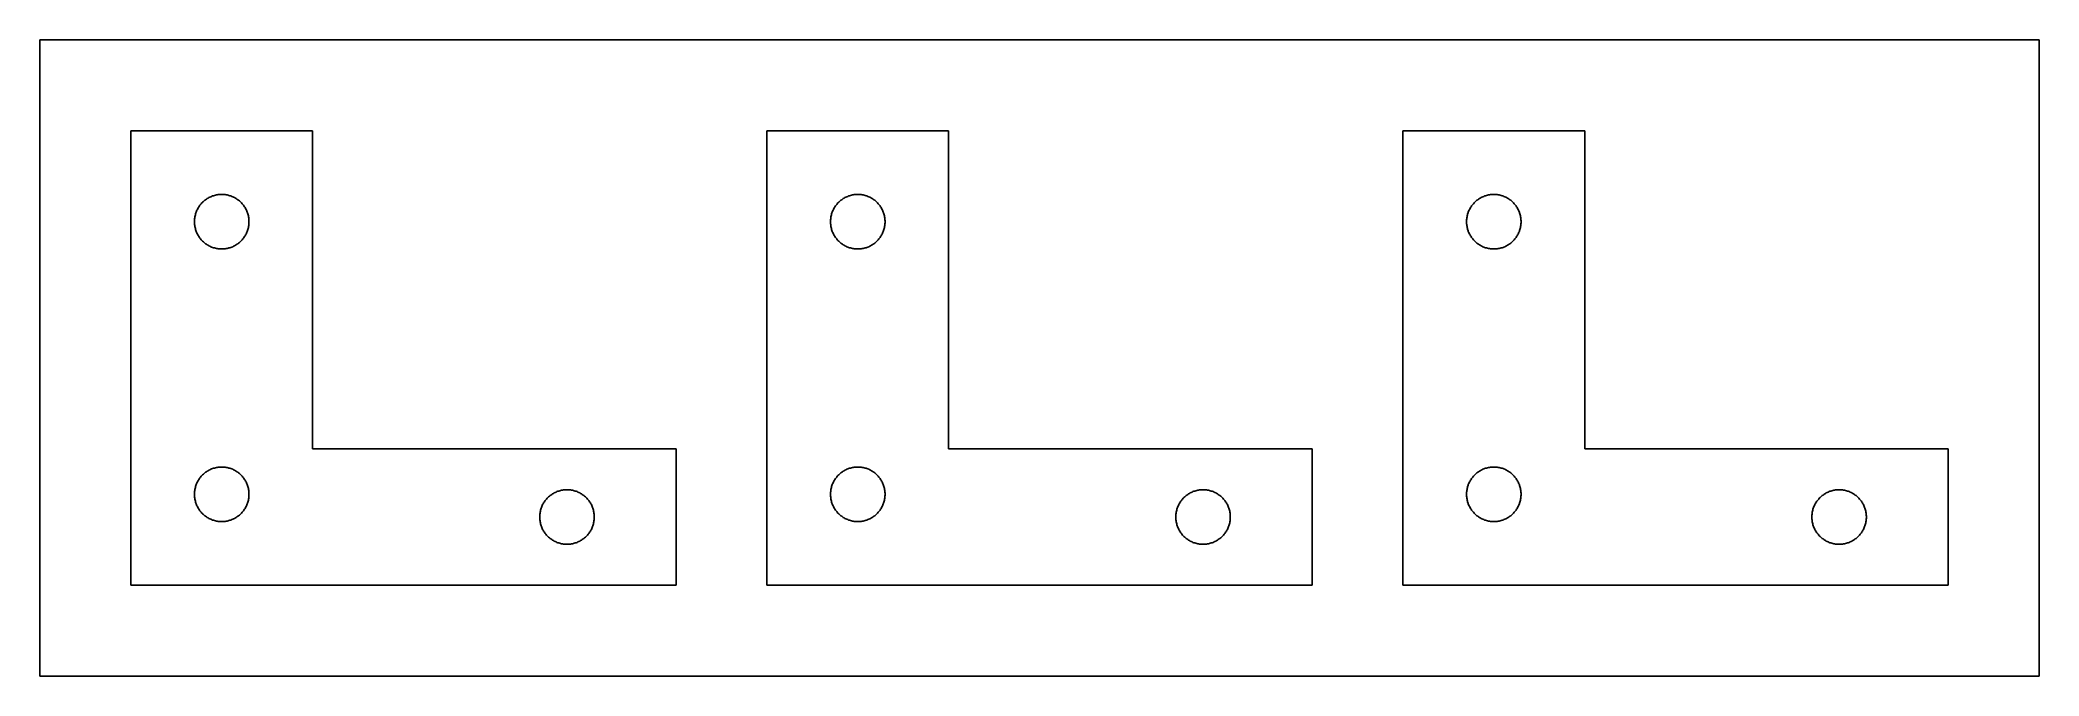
# Model space of a CAD drawing. Header units: millimetres. Extents: x 0 to 220, y 0 to 70.
import ezdxf

# ---------------------------------------------------------------- set-up
doc = ezdxf.new("R2010")
doc.units = ezdxf.units.MM
doc.layers.add('CUT', color=7, linetype='Continuous')
doc.layers.add('SHEET', color=30, linetype='Continuous')

msp = doc.modelspace()

# ---------------------------------------------------------------- linework, layer by layer
at = {"layer": 'CUT'}
for p, q in [((30, 60), (10, 60)), ((10, 60), (10, 10)), ((30, 25), (30, 60)), ((100, 60), (80, 60)), ((80, 60), (80, 10)), ((100, 25), (100, 60)), ((170, 60), (150, 60)), ((150, 60), (150, 10)), ((170, 25), (170, 60)), ((18.89, 52.79), (18.99, 52.83)), ((18.99, 52.83), (19.09, 52.86)), ((19.09, 52.86), (19.2, 52.89)), ((19.2, 52.89), (19.3, 52.92)), ((19.3, 52.92), (19.41, 52.94)), ((19.41, 52.94), (19.51, 52.96)), ((19.51, 52.96), (19.62, 52.98)), ((19.62, 52.98), (19.73, 52.99)), ((19.73, 52.99), (19.84, 53)), ((19.84, 53), (19.95, 53)), ((19.95, 53), (20.05, 53)), ((20.05, 53), (20.16, 53)), ((20.16, 53), (20.27, 52.99)), ((20.27, 52.99), (20.38, 52.98)), ((20.38, 52.98), (20.49, 52.96)), ((20.49, 52.96), (20.59, 52.94)), ((20.59, 52.94), (20.7, 52.92)), ((20.7, 52.92), (20.8, 52.89)), ((20.8, 52.89), (20.91, 52.86)), ((20.91, 52.86), (21.01, 52.83)), ((21.01, 52.83), (21.11, 52.79)), ((88.89, 52.79), (88.99, 52.83)), ((88.99, 52.83), (89.09, 52.86)), ((89.09, 52.86), (89.2, 52.89)), ((89.2, 52.89), (89.3, 52.92)), ((89.3, 52.92), (89.41, 52.94)), ((89.41, 52.94), (89.51, 52.96)), ((89.51, 52.96), (89.62, 52.98)), ((89.62, 52.98), (89.73, 52.99)), ((89.73, 52.99), (89.84, 53)), ((89.84, 53), (89.95, 53)), ((89.95, 53), (90.05, 53)), ((90.05, 53), (90.16, 53)), ((90.16, 53), (90.27, 52.99)), ((90.27, 52.99), (90.38, 52.98)), ((90.38, 52.98), (90.49, 52.96)), ((90.49, 52.96), (90.59, 52.94)), ((90.59, 52.94), (90.7, 52.92)), ((90.7, 52.92), (90.8, 52.89)), ((90.8, 52.89), (90.91, 52.86)), ((90.91, 52.86), (91.01, 52.83)), ((91.01, 52.83), (91.11, 52.79)), ((158.89, 52.79), (158.99, 52.83)), ((158.99, 52.83), (159.09, 52.86)), ((159.09, 52.86), (159.2, 52.89)), ((159.2, 52.89), (159.3, 52.92)), ((159.3, 52.92), (159.41, 52.94)), ((159.41, 52.94), (159.51, 52.96)), ((159.51, 52.96), (159.62, 52.98)), ((159.62, 52.98), (159.73, 52.99)), ((159.73, 52.99), (159.84, 53)), ((159.84, 53), (159.95, 53)), ((159.95, 53), (160.05, 53)), ((160.05, 53), (160.16, 53)), ((160.16, 53), (160.27, 52.99)), ((160.27, 52.99), (160.38, 52.98)), ((160.38, 52.98), (160.49, 52.96)), ((160.49, 52.96), (160.59, 52.94)), ((160.59, 52.94), (160.7, 52.92)), ((160.7, 52.92), (160.8, 52.89)), ((160.8, 52.89), (160.91, 52.86)), ((160.91, 52.86), (161.01, 52.83)), ((161.01, 52.83), (161.11, 52.79)), ((17.05, 50.54), (17.07, 50.64)), ((17.07, 50.64), (17.1, 50.75)), ((17.1, 50.75), (17.12, 50.85)), ((17.12, 50.85), (17.16, 50.96)), ((17.16, 50.96), (17.19, 51.06)), ((17.19, 51.06), (17.23, 51.16)), ((17.23, 51.16), (17.28, 51.26)), ((17.28, 51.26), (17.32, 51.36)), ((17.32, 51.36), (17.38, 51.45)), ((17.38, 51.45), (17.43, 51.55)), ((17.43, 51.55), (17.49, 51.64)), ((17.49, 51.64), (17.55, 51.73)), ((17.55, 51.73), (17.61, 51.82)), ((17.61, 51.82), (17.68, 51.9)), ((17.68, 51.9), (17.75, 51.98)), ((17.75, 51.98), (17.82, 52.06)), ((17.82, 52.06), (17.9, 52.14)), ((17.9, 52.14), (17.98, 52.21)), ((17.98, 52.21), (18.06, 52.29)), ((18.06, 52.29), (18.14, 52.36)), ((18.14, 52.36), (18.23, 52.42)), ((18.23, 52.42), (18.32, 52.48)), ((18.32, 52.48), (18.41, 52.54)), ((18.41, 52.54), (18.5, 52.6)), ((18.5, 52.6), (18.59, 52.65)), ((18.59, 52.65), (18.69, 52.7)), ((18.69, 52.7), (18.79, 52.75)), ((18.79, 52.75), (18.89, 52.79)), ((21.11, 52.79), (21.21, 52.75)), ((21.21, 52.75), (21.31, 52.7)), ((21.31, 52.7), (21.41, 52.65)), ((21.41, 52.65), (21.5, 52.6)), ((21.5, 52.6), (21.59, 52.54)), ((21.59, 52.54), (21.68, 52.48)), ((21.68, 52.48), (21.77, 52.42)), ((21.77, 52.42), (21.86, 52.36)), ((21.86, 52.36), (21.94, 52.29)), ((21.94, 52.29), (22.02, 52.21)), ((22.02, 52.21), (22.1, 52.14)), ((22.1, 52.14), (22.18, 52.06)), ((22.18, 52.06), (22.25, 51.98)), ((22.25, 51.98), (22.32, 51.9)), ((22.32, 51.9), (22.39, 51.82)), ((22.39, 51.82), (22.45, 51.73)), ((22.45, 51.73), (22.51, 51.64)), ((22.51, 51.64), (22.57, 51.55)), ((22.57, 51.55), (22.62, 51.45)), ((22.62, 51.45), (22.68, 51.36)), ((22.68, 51.36), (22.72, 51.26)), ((22.72, 51.26), (22.77, 51.16)), ((22.77, 51.16), (22.81, 51.06)), ((22.81, 51.06), (22.84, 50.96)), ((22.84, 50.96), (22.88, 50.85)), ((22.88, 50.85), (22.9, 50.75)), ((22.9, 50.75), (22.93, 50.64)), ((22.93, 50.64), (22.95, 50.54)), ((87.05, 50.54), (87.07, 50.64)), ((87.07, 50.64), (87.1, 50.75)), ((87.1, 50.75), (87.12, 50.85)), ((87.12, 50.85), (87.16, 50.96)), ((87.16, 50.96), (87.19, 51.06)), ((87.19, 51.06), (87.23, 51.16)), ((87.23, 51.16), (87.28, 51.26)), ((87.28, 51.26), (87.32, 51.36)), ((87.32, 51.36), (87.38, 51.45)), ((87.38, 51.45), (87.43, 51.55)), ((87.43, 51.55), (87.49, 51.64)), ((87.49, 51.64), (87.55, 51.73)), ((87.55, 51.73), (87.61, 51.82)), ((87.61, 51.82), (87.68, 51.9)), ((87.68, 51.9), (87.75, 51.98)), ((87.75, 51.98), (87.82, 52.06)), ((87.82, 52.06), (87.9, 52.14)), ((87.9, 52.14), (87.98, 52.21)), ((87.98, 52.21), (88.06, 52.29)), ((88.06, 52.29), (88.14, 52.36)), ((88.14, 52.36), (88.23, 52.42)), ((88.23, 52.42), (88.32, 52.48)), ((88.32, 52.48), (88.41, 52.54)), ((88.41, 52.54), (88.5, 52.6)), ((88.5, 52.6), (88.59, 52.65)), ((88.59, 52.65), (88.69, 52.7)), ((88.69, 52.7), (88.79, 52.75)), ((88.79, 52.75), (88.89, 52.79)), ((91.11, 52.79), (91.21, 52.75)), ((91.21, 52.75), (91.31, 52.7)), ((91.31, 52.7), (91.41, 52.65)), ((91.41, 52.65), (91.5, 52.6)), ((91.5, 52.6), (91.59, 52.54)), ((91.59, 52.54), (91.68, 52.48)), ((91.68, 52.48), (91.77, 52.42)), ((91.77, 52.42), (91.86, 52.36)), ((91.86, 52.36), (91.94, 52.29)), ((91.94, 52.29), (92.02, 52.21)), ((92.02, 52.21), (92.1, 52.14)), ((92.1, 52.14), (92.18, 52.06)), ((92.18, 52.06), (92.25, 51.98)), ((92.25, 51.98), (92.32, 51.9)), ((92.32, 51.9), (92.39, 51.82)), ((92.39, 51.82), (92.45, 51.73)), ((92.45, 51.73), (92.51, 51.64)), ((92.51, 51.64), (92.57, 51.55)), ((92.57, 51.55), (92.62, 51.45)), ((92.62, 51.45), (92.68, 51.36)), ((92.68, 51.36), (92.72, 51.26)), ((92.72, 51.26), (92.77, 51.16)), ((92.77, 51.16), (92.81, 51.06)), ((92.81, 51.06), (92.84, 50.96)), ((92.84, 50.96), (92.88, 50.85)), ((92.88, 50.85), (92.9, 50.75)), ((92.9, 50.75), (92.93, 50.64)), ((92.93, 50.64), (92.95, 50.54)), ((157.05, 50.54), (157.07, 50.64)), ((157.07, 50.64), (157.1, 50.75)), ((157.1, 50.75), (157.12, 50.85)), ((157.12, 50.85), (157.16, 50.96)), ((157.16, 50.96), (157.19, 51.06)), ((157.19, 51.06), (157.23, 51.16)), ((157.23, 51.16), (157.28, 51.26)), ((157.28, 51.26), (157.32, 51.36)), ((157.32, 51.36), (157.38, 51.45)), ((157.38, 51.45), (157.43, 51.55)), ((157.43, 51.55), (157.49, 51.64)), ((157.49, 51.64), (157.55, 51.73)), ((157.55, 51.73), (157.61, 51.82)), ((157.61, 51.82), (157.68, 51.9)), ((157.68, 51.9), (157.75, 51.98)), ((157.75, 51.98), (157.82, 52.06)), ((157.82, 52.06), (157.9, 52.14)), ((157.9, 52.14), (157.98, 52.21)), ((157.98, 52.21), (158.06, 52.29)), ((158.06, 52.29), (158.14, 52.36)), ((158.14, 52.36), (158.23, 52.42)), ((158.23, 52.42), (158.32, 52.48)), ((158.32, 52.48), (158.41, 52.54)), ((158.41, 52.54), (158.5, 52.6)), ((158.5, 52.6), (158.59, 52.65)), ((158.59, 52.65), (158.69, 52.7)), ((158.69, 52.7), (158.79, 52.75)), ((158.79, 52.75), (158.89, 52.79)), ((161.11, 52.79), (161.21, 52.75)), ((161.21, 52.75), (161.31, 52.7)), ((161.31, 52.7), (161.41, 52.65)), ((161.41, 52.65), (161.5, 52.6)), ((161.5, 52.6), (161.59, 52.54)), ((161.59, 52.54), (161.68, 52.48)), ((161.68, 52.48), (161.77, 52.42)), ((161.77, 52.42), (161.86, 52.36)), ((161.86, 52.36), (161.94, 52.29)), ((161.94, 52.29), (162.02, 52.21)), ((162.02, 52.21), (162.1, 52.14)), ((162.1, 52.14), (162.18, 52.06)), ((162.18, 52.06), (162.25, 51.98)), ((162.25, 51.98), (162.32, 51.9)), ((162.32, 51.9), (162.39, 51.82)), ((162.39, 51.82), (162.45, 51.73)), ((162.45, 51.73), (162.51, 51.64)), ((162.51, 51.64), (162.57, 51.55)), ((162.57, 51.55), (162.62, 51.45)), ((162.62, 51.45), (162.68, 51.36)), ((162.68, 51.36), (162.72, 51.26)), ((162.72, 51.26), (162.77, 51.16)), ((162.77, 51.16), (162.81, 51.06)), ((162.81, 51.06), (162.84, 50.96)), ((162.84, 50.96), (162.88, 50.85)), ((162.88, 50.85), (162.9, 50.75)), ((162.9, 50.75), (162.93, 50.64)), ((162.93, 50.64), (162.95, 50.54)), ((17, 50.11), (17.01, 50.22)), ((17, 50), (17, 50.11)), ((17, 49.89), (17, 50)), ((17.01, 49.78), (17, 49.89)), ((17.01, 50.22), (17.02, 50.32)), ((17.02, 49.68), (17.01, 49.78)), ((17.02, 50.32), (17.03, 50.43)), ((17.03, 49.57), (17.02, 49.68)), ((17.03, 50.43), (17.05, 50.54)), ((17.05, 49.46), (17.03, 49.57)), ((17.07, 49.36), (17.05, 49.46)), ((17.1, 49.25), (17.07, 49.36)), ((17.12, 49.15), (17.1, 49.25)), ((17.16, 49.04), (17.12, 49.15)), ((17.19, 48.94), (17.16, 49.04)), ((17.23, 48.84), (17.19, 48.94)), ((17.28, 48.74), (17.23, 48.84)), ((17.32, 48.64), (17.28, 48.74)), ((17.38, 48.55), (17.32, 48.64)), ((17.43, 48.45), (17.38, 48.55)), ((17.49, 48.36), (17.43, 48.45)), ((22.57, 48.45), (22.51, 48.36)), ((22.62, 48.55), (22.57, 48.45)), ((22.68, 48.64), (22.62, 48.55)), ((22.72, 48.74), (22.68, 48.64)), ((22.77, 48.84), (22.72, 48.74)), ((22.81, 48.94), (22.77, 48.84)), ((22.84, 49.04), (22.81, 48.94)), ((22.88, 49.15), (22.84, 49.04)), ((22.9, 49.25), (22.88, 49.15)), ((22.93, 49.36), (22.9, 49.25)), ((22.95, 49.46), (22.93, 49.36)), ((22.95, 50.54), (22.97, 50.43)), ((22.97, 49.57), (22.95, 49.46)), ((22.97, 50.43), (22.98, 50.32)), ((22.98, 49.68), (22.97, 49.57)), ((22.98, 50.32), (22.99, 50.22)), ((22.99, 49.78), (22.98, 49.68)), ((22.99, 50.22), (23, 50.11)), ((23, 49.89), (22.99, 49.78)), ((23, 50.11), (23, 50)), ((23, 50), (23, 49.89)), ((87, 50.11), (87.01, 50.22)), ((87, 50), (87, 50.11)), ((87, 49.89), (87, 50)), ((87.01, 49.78), (87, 49.89)), ((87.01, 50.22), (87.02, 50.32)), ((87.02, 49.68), (87.01, 49.78)), ((87.02, 50.32), (87.03, 50.43)), ((87.03, 49.57), (87.02, 49.68)), ((87.03, 50.43), (87.05, 50.54)), ((87.05, 49.46), (87.03, 49.57)), ((87.07, 49.36), (87.05, 49.46)), ((87.1, 49.25), (87.07, 49.36)), ((87.12, 49.15), (87.1, 49.25)), ((87.16, 49.04), (87.12, 49.15)), ((87.19, 48.94), (87.16, 49.04)), ((87.23, 48.84), (87.19, 48.94)), ((87.28, 48.74), (87.23, 48.84)), ((87.32, 48.64), (87.28, 48.74)), ((87.38, 48.55), (87.32, 48.64)), ((87.43, 48.45), (87.38, 48.55)), ((87.49, 48.36), (87.43, 48.45)), ((92.57, 48.45), (92.51, 48.36)), ((92.62, 48.55), (92.57, 48.45)), ((92.68, 48.64), (92.62, 48.55)), ((92.72, 48.74), (92.68, 48.64)), ((92.77, 48.84), (92.72, 48.74)), ((92.81, 48.94), (92.77, 48.84)), ((92.84, 49.04), (92.81, 48.94)), ((92.88, 49.15), (92.84, 49.04)), ((92.9, 49.25), (92.88, 49.15)), ((92.93, 49.36), (92.9, 49.25)), ((92.95, 49.46), (92.93, 49.36)), ((92.95, 50.54), (92.97, 50.43)), ((92.97, 49.57), (92.95, 49.46)), ((92.97, 50.43), (92.98, 50.32)), ((92.98, 49.68), (92.97, 49.57)), ((92.98, 50.32), (92.99, 50.22)), ((92.99, 49.78), (92.98, 49.68)), ((92.99, 50.22), (93, 50.11)), ((93, 49.89), (92.99, 49.78)), ((93, 50.11), (93, 50)), ((93, 50), (93, 49.89)), ((157, 50.11), (157.01, 50.22)), ((157, 50), (157, 50.11)), ((157, 49.89), (157, 50)), ((157.01, 49.78), (157, 49.89)), ((157.01, 50.22), (157.02, 50.32)), ((157.02, 49.68), (157.01, 49.78)), ((157.02, 50.32), (157.03, 50.43)), ((157.03, 49.57), (157.02, 49.68)), ((157.03, 50.43), (157.05, 50.54)), ((157.05, 49.46), (157.03, 49.57)), ((157.07, 49.36), (157.05, 49.46)), ((157.1, 49.25), (157.07, 49.36)), ((157.12, 49.15), (157.1, 49.25)), ((157.16, 49.04), (157.12, 49.15)), ((157.19, 48.94), (157.16, 49.04)), ((157.23, 48.84), (157.19, 48.94)), ((157.28, 48.74), (157.23, 48.84)), ((157.32, 48.64), (157.28, 48.74)), ((157.38, 48.55), (157.32, 48.64)), ((157.43, 48.45), (157.38, 48.55)), ((157.49, 48.36), (157.43, 48.45)), ((162.57, 48.45), (162.51, 48.36)), ((162.62, 48.55), (162.57, 48.45)), ((162.68, 48.64), (162.62, 48.55)), ((162.72, 48.74), (162.68, 48.64)), ((162.77, 48.84), (162.72, 48.74)), ((162.81, 48.94), (162.77, 48.84)), ((162.84, 49.04), (162.81, 48.94)), ((162.88, 49.15), (162.84, 49.04)), ((162.9, 49.25), (162.88, 49.15)), ((162.93, 49.36), (162.9, 49.25)), ((162.95, 49.46), (162.93, 49.36)), ((162.95, 50.54), (162.97, 50.43)), ((162.97, 49.57), (162.95, 49.46)), ((162.97, 50.43), (162.98, 50.32)), ((162.98, 49.68), (162.97, 49.57)), ((162.98, 50.32), (162.99, 50.22)), ((162.99, 49.78), (162.98, 49.68)), ((162.99, 50.22), (163, 50.11)), ((163, 49.89), (162.99, 49.78)), ((163, 50.11), (163, 50)), ((163, 50), (163, 49.89)), ((17.55, 48.27), (17.49, 48.36)), ((17.61, 48.18), (17.55, 48.27)), ((17.68, 48.1), (17.61, 48.18)), ((17.75, 48.02), (17.68, 48.1)), ((17.82, 47.94), (17.75, 48.02)), ((17.9, 47.86), (17.82, 47.94)), ((17.98, 47.79), (17.9, 47.86)), ((18.06, 47.71), (17.98, 47.79)), ((18.14, 47.64), (18.06, 47.71)), ((18.23, 47.58), (18.14, 47.64)), ((18.32, 47.52), (18.23, 47.58)), ((18.41, 47.46), (18.32, 47.52)), ((18.5, 47.4), (18.41, 47.46)), ((18.59, 47.35), (18.5, 47.4)), ((18.69, 47.3), (18.59, 47.35)), ((18.79, 47.25), (18.69, 47.3)), ((18.89, 47.21), (18.79, 47.25)), ((18.99, 47.17), (18.89, 47.21)), ((19.09, 47.14), (18.99, 47.17)), ((19.2, 47.11), (19.09, 47.14)), ((19.3, 47.08), (19.2, 47.11)), ((19.41, 47.06), (19.3, 47.08)), ((19.51, 47.04), (19.41, 47.06)), ((19.62, 47.02), (19.51, 47.04)), ((19.73, 47.01), (19.62, 47.02)), ((19.84, 47), (19.73, 47.01)), ((19.95, 47), (19.84, 47)), ((20.05, 47), (19.95, 47)), ((20.16, 47), (20.05, 47)), ((20.27, 47.01), (20.16, 47)), ((20.38, 47.02), (20.27, 47.01)), ((20.49, 47.04), (20.38, 47.02)), ((20.59, 47.06), (20.49, 47.04)), ((20.7, 47.08), (20.59, 47.06)), ((20.8, 47.11), (20.7, 47.08)), ((20.91, 47.14), (20.8, 47.11)), ((21.01, 47.17), (20.91, 47.14)), ((21.11, 47.21), (21.01, 47.17)), ((21.21, 47.25), (21.11, 47.21)), ((21.31, 47.3), (21.21, 47.25)), ((21.41, 47.35), (21.31, 47.3)), ((21.5, 47.4), (21.41, 47.35)), ((21.59, 47.46), (21.5, 47.4)), ((21.68, 47.52), (21.59, 47.46)), ((21.77, 47.58), (21.68, 47.52)), ((21.86, 47.64), (21.77, 47.58)), ((21.94, 47.71), (21.86, 47.64)), ((22.02, 47.79), (21.94, 47.71)), ((22.1, 47.86), (22.02, 47.79)), ((22.18, 47.94), (22.1, 47.86)), ((22.25, 48.02), (22.18, 47.94)), ((22.32, 48.1), (22.25, 48.02)), ((22.39, 48.18), (22.32, 48.1)), ((22.45, 48.27), (22.39, 48.18)), ((22.51, 48.36), (22.45, 48.27)), ((87.55, 48.27), (87.49, 48.36)), ((87.61, 48.18), (87.55, 48.27)), ((87.68, 48.1), (87.61, 48.18)), ((87.75, 48.02), (87.68, 48.1)), ((87.82, 47.94), (87.75, 48.02)), ((87.9, 47.86), (87.82, 47.94)), ((87.98, 47.79), (87.9, 47.86)), ((88.06, 47.71), (87.98, 47.79)), ((88.14, 47.64), (88.06, 47.71)), ((88.23, 47.58), (88.14, 47.64)), ((88.32, 47.52), (88.23, 47.58)), ((88.41, 47.46), (88.32, 47.52)), ((88.5, 47.4), (88.41, 47.46)), ((88.59, 47.35), (88.5, 47.4)), ((88.69, 47.3), (88.59, 47.35)), ((88.79, 47.25), (88.69, 47.3)), ((88.89, 47.21), (88.79, 47.25)), ((88.99, 47.17), (88.89, 47.21)), ((89.09, 47.14), (88.99, 47.17)), ((89.2, 47.11), (89.09, 47.14)), ((89.3, 47.08), (89.2, 47.11)), ((89.41, 47.06), (89.3, 47.08)), ((89.51, 47.04), (89.41, 47.06)), ((89.62, 47.02), (89.51, 47.04)), ((89.73, 47.01), (89.62, 47.02)), ((89.84, 47), (89.73, 47.01)), ((89.95, 47), (89.84, 47)), ((90.05, 47), (89.95, 47)), ((90.16, 47), (90.05, 47)), ((90.27, 47.01), (90.16, 47)), ((90.38, 47.02), (90.27, 47.01)), ((90.49, 47.04), (90.38, 47.02)), ((90.59, 47.06), (90.49, 47.04)), ((90.7, 47.08), (90.59, 47.06)), ((90.8, 47.11), (90.7, 47.08)), ((90.91, 47.14), (90.8, 47.11)), ((91.01, 47.17), (90.91, 47.14)), ((91.11, 47.21), (91.01, 47.17)), ((91.21, 47.25), (91.11, 47.21)), ((91.31, 47.3), (91.21, 47.25)), ((91.41, 47.35), (91.31, 47.3)), ((91.5, 47.4), (91.41, 47.35)), ((91.59, 47.46), (91.5, 47.4)), ((91.68, 47.52), (91.59, 47.46)), ((91.77, 47.58), (91.68, 47.52)), ((91.86, 47.64), (91.77, 47.58)), ((91.94, 47.71), (91.86, 47.64)), ((92.02, 47.79), (91.94, 47.71)), ((92.1, 47.86), (92.02, 47.79)), ((92.18, 47.94), (92.1, 47.86)), ((92.25, 48.02), (92.18, 47.94)), ((92.32, 48.1), (92.25, 48.02)), ((92.39, 48.18), (92.32, 48.1)), ((92.45, 48.27), (92.39, 48.18)), ((92.51, 48.36), (92.45, 48.27)), ((157.55, 48.27), (157.49, 48.36)), ((157.61, 48.18), (157.55, 48.27)), ((157.68, 48.1), (157.61, 48.18)), ((157.75, 48.02), (157.68, 48.1)), ((157.82, 47.94), (157.75, 48.02)), ((157.9, 47.86), (157.82, 47.94)), ((157.98, 47.79), (157.9, 47.86)), ((158.06, 47.71), (157.98, 47.79)), ((158.14, 47.64), (158.06, 47.71)), ((158.23, 47.58), (158.14, 47.64)), ((158.32, 47.52), (158.23, 47.58)), ((158.41, 47.46), (158.32, 47.52)), ((158.5, 47.4), (158.41, 47.46)), ((158.59, 47.35), (158.5, 47.4)), ((158.69, 47.3), (158.59, 47.35)), ((158.79, 47.25), (158.69, 47.3)), ((158.89, 47.21), (158.79, 47.25)), ((158.99, 47.17), (158.89, 47.21)), ((159.09, 47.14), (158.99, 47.17)), ((159.2, 47.11), (159.09, 47.14)), ((159.3, 47.08), (159.2, 47.11)), ((159.41, 47.06), (159.3, 47.08)), ((159.51, 47.04), (159.41, 47.06)), ((159.62, 47.02), (159.51, 47.04)), ((159.73, 47.01), (159.62, 47.02)), ((159.84, 47), (159.73, 47.01)), ((159.95, 47), (159.84, 47)), ((160.05, 47), (159.95, 47)), ((160.16, 47), (160.05, 47)), ((160.27, 47.01), (160.16, 47)), ((160.38, 47.02), (160.27, 47.01)), ((160.49, 47.04), (160.38, 47.02)), ((160.59, 47.06), (160.49, 47.04)), ((160.7, 47.08), (160.59, 47.06)), ((160.8, 47.11), (160.7, 47.08)), ((160.91, 47.14), (160.8, 47.11)), ((161.01, 47.17), (160.91, 47.14)), ((161.11, 47.21), (161.01, 47.17)), ((161.21, 47.25), (161.11, 47.21)), ((161.31, 47.3), (161.21, 47.25)), ((161.41, 47.35), (161.31, 47.3)), ((161.5, 47.4), (161.41, 47.35)), ((161.59, 47.46), (161.5, 47.4)), ((161.68, 47.52), (161.59, 47.46)), ((161.77, 47.58), (161.68, 47.52)), ((161.86, 47.64), (161.77, 47.58)), ((161.94, 47.71), (161.86, 47.64)), ((162.02, 47.79), (161.94, 47.71)), ((162.1, 47.86), (162.02, 47.79)), ((162.18, 47.94), (162.1, 47.86)), ((162.25, 48.02), (162.18, 47.94)), ((162.32, 48.1), (162.25, 48.02)), ((162.39, 48.18), (162.32, 48.1)), ((162.45, 48.27), (162.39, 48.18)), ((162.51, 48.36), (162.45, 48.27)), ((70, 25), (30, 25)), ((70, 10), (70, 25)), ((140, 25), (100, 25)), ((140, 10), (140, 25)), ((210, 25), (170, 25)), ((210, 10), (210, 25)), ((17.75, 21.98), (17.82, 22.06)), ((17.82, 22.06), (17.9, 22.14)), ((17.9, 22.14), (17.98, 22.21)), ((17.98, 22.21), (18.06, 22.29)), ((18.06, 22.29), (18.14, 22.36)), ((18.14, 22.36), (18.23, 22.42)), ((18.23, 22.42), (18.32, 22.48)), ((18.32, 22.48), (18.41, 22.54)), ((18.41, 22.54), (18.5, 22.6)), ((18.5, 22.6), (18.59, 22.65)), ((18.59, 22.65), (18.69, 22.7)), ((18.69, 22.7), (18.79, 22.75)), ((18.79, 22.75), (18.89, 22.79)), ((18.89, 22.79), (18.99, 22.83)), ((18.99, 22.83), (19.09, 22.86)), ((19.09, 22.86), (19.2, 22.89)), ((19.2, 22.89), (19.3, 22.92)), ((19.3, 22.92), (19.41, 22.94)), ((19.41, 22.94), (19.51, 22.96)), ((19.51, 22.96), (19.62, 22.98)), ((19.62, 22.98), (19.73, 22.99)), ((19.73, 22.99), (19.84, 23)), ((19.84, 23), (19.95, 23)), ((19.95, 23), (20.05, 23)), ((20.05, 23), (20.16, 23)), ((20.16, 23), (20.27, 22.99)), ((20.27, 22.99), (20.38, 22.98)), ((20.38, 22.98), (20.49, 22.96)), ((20.49, 22.96), (20.59, 22.94)), ((20.59, 22.94), (20.7, 22.92)), ((20.7, 22.92), (20.8, 22.89)), ((20.8, 22.89), (20.91, 22.86)), ((20.91, 22.86), (21.01, 22.83)), ((21.01, 22.83), (21.11, 22.79)), ((21.11, 22.79), (21.21, 22.75)), ((21.21, 22.75), (21.31, 22.7)), ((21.31, 22.7), (21.41, 22.65)), ((21.41, 22.65), (21.5, 22.6)), ((21.5, 22.6), (21.59, 22.54)), ((21.59, 22.54), (21.68, 22.48)), ((21.68, 22.48), (21.77, 22.42)), ((21.77, 22.42), (21.86, 22.36)), ((21.86, 22.36), (21.94, 22.29)), ((21.94, 22.29), (22.02, 22.21)), ((22.02, 22.21), (22.1, 22.14)), ((22.1, 22.14), (22.18, 22.06)), ((22.18, 22.06), (22.25, 21.98)), ((87.75, 21.98), (87.82, 22.06)), ((87.82, 22.06), (87.9, 22.14)), ((87.9, 22.14), (87.98, 22.21)), ((87.98, 22.21), (88.06, 22.29)), ((88.06, 22.29), (88.14, 22.36)), ((88.14, 22.36), (88.23, 22.42)), ((88.23, 22.42), (88.32, 22.48)), ((88.32, 22.48), (88.41, 22.54)), ((88.41, 22.54), (88.5, 22.6)), ((88.5, 22.6), (88.59, 22.65)), ((88.59, 22.65), (88.69, 22.7)), ((88.69, 22.7), (88.79, 22.75)), ((88.79, 22.75), (88.89, 22.79)), ((88.89, 22.79), (88.99, 22.83)), ((88.99, 22.83), (89.09, 22.86)), ((89.09, 22.86), (89.2, 22.89)), ((89.2, 22.89), (89.3, 22.92)), ((89.3, 22.92), (89.41, 22.94)), ((89.41, 22.94), (89.51, 22.96)), ((89.51, 22.96), (89.62, 22.98)), ((89.62, 22.98), (89.73, 22.99)), ((89.73, 22.99), (89.84, 23)), ((89.84, 23), (89.95, 23)), ((89.95, 23), (90.05, 23)), ((90.05, 23), (90.16, 23)), ((90.16, 23), (90.27, 22.99)), ((90.27, 22.99), (90.38, 22.98)), ((90.38, 22.98), (90.49, 22.96)), ((90.49, 22.96), (90.59, 22.94)), ((90.59, 22.94), (90.7, 22.92)), ((90.7, 22.92), (90.8, 22.89)), ((90.8, 22.89), (90.91, 22.86)), ((90.91, 22.86), (91.01, 22.83)), ((91.01, 22.83), (91.11, 22.79)), ((91.11, 22.79), (91.21, 22.75)), ((91.21, 22.75), (91.31, 22.7)), ((91.31, 22.7), (91.41, 22.65)), ((91.41, 22.65), (91.5, 22.6)), ((91.5, 22.6), (91.59, 22.54)), ((91.59, 22.54), (91.68, 22.48)), ((91.68, 22.48), (91.77, 22.42)), ((91.77, 22.42), (91.86, 22.36)), ((91.86, 22.36), (91.94, 22.29)), ((91.94, 22.29), (92.02, 22.21)), ((92.02, 22.21), (92.1, 22.14)), ((92.1, 22.14), (92.18, 22.06)), ((92.18, 22.06), (92.25, 21.98)), ((157.75, 21.98), (157.82, 22.06)), ((157.82, 22.06), (157.9, 22.14)), ((157.9, 22.14), (157.98, 22.21)), ((157.98, 22.21), (158.06, 22.29)), ((158.06, 22.29), (158.14, 22.36)), ((158.14, 22.36), (158.23, 22.42)), ((158.23, 22.42), (158.32, 22.48)), ((158.32, 22.48), (158.41, 22.54)), ((158.41, 22.54), (158.5, 22.6)), ((158.5, 22.6), (158.59, 22.65)), ((158.59, 22.65), (158.69, 22.7)), ((158.69, 22.7), (158.79, 22.75)), ((158.79, 22.75), (158.89, 22.79)), ((158.89, 22.79), (158.99, 22.83)), ((158.99, 22.83), (159.09, 22.86)), ((159.09, 22.86), (159.2, 22.89)), ((159.2, 22.89), (159.3, 22.92)), ((159.3, 22.92), (159.41, 22.94)), ((159.41, 22.94), (159.51, 22.96)), ((159.51, 22.96), (159.62, 22.98)), ((159.62, 22.98), (159.73, 22.99)), ((159.73, 22.99), (159.84, 23)), ((159.84, 23), (159.95, 23)), ((159.95, 23), (160.05, 23)), ((160.05, 23), (160.16, 23)), ((160.16, 23), (160.27, 22.99)), ((160.27, 22.99), (160.38, 22.98)), ((160.38, 22.98), (160.49, 22.96)), ((160.49, 22.96), (160.59, 22.94)), ((160.59, 22.94), (160.7, 22.92)), ((160.7, 22.92), (160.8, 22.89)), ((160.8, 22.89), (160.91, 22.86)), ((160.91, 22.86), (161.01, 22.83)), ((161.01, 22.83), (161.11, 22.79)), ((161.11, 22.79), (161.21, 22.75)), ((161.21, 22.75), (161.31, 22.7)), ((161.31, 22.7), (161.41, 22.65)), ((161.41, 22.65), (161.5, 22.6)), ((161.5, 22.6), (161.59, 22.54)), ((161.59, 22.54), (161.68, 22.48)), ((161.68, 22.48), (161.77, 22.42)), ((161.77, 22.42), (161.86, 22.36)), ((161.86, 22.36), (161.94, 22.29)), ((161.94, 22.29), (162.02, 22.21)), ((162.02, 22.21), (162.1, 22.14)), ((162.1, 22.14), (162.18, 22.06)), ((162.18, 22.06), (162.25, 21.98)), ((17, 20.11), (17.01, 20.22)), ((17, 20), (17, 20.11)), ((17, 19.89), (17, 20)), ((17.01, 19.78), (17, 19.89)), ((17.01, 20.22), (17.02, 20.32)), ((17.02, 20.32), (17.03, 20.43)), ((17.03, 20.43), (17.05, 20.54)), ((17.05, 20.54), (17.07, 20.64)), ((17.07, 20.64), (17.1, 20.75)), ((17.1, 20.75), (17.12, 20.85)), ((17.12, 20.85), (17.16, 20.96)), ((17.16, 20.96), (17.19, 21.06)), ((17.19, 21.06), (17.23, 21.16)), ((17.23, 21.16), (17.28, 21.26)), ((17.28, 21.26), (17.32, 21.36)), ((17.32, 21.36), (17.38, 21.45)), ((17.38, 21.45), (17.43, 21.55)), ((17.43, 21.55), (17.49, 21.64)), ((17.49, 21.64), (17.55, 21.73)), ((17.55, 21.73), (17.61, 21.82)), ((17.61, 21.82), (17.68, 21.9)), ((17.68, 21.9), (17.75, 21.98)), ((22.25, 21.98), (22.32, 21.9)), ((22.32, 21.9), (22.39, 21.82)), ((22.39, 21.82), (22.45, 21.73)), ((22.45, 21.73), (22.51, 21.64)), ((22.51, 21.64), (22.57, 21.55)), ((22.57, 21.55), (22.62, 21.45)), ((22.62, 21.45), (22.68, 21.36)), ((22.68, 21.36), (22.72, 21.26)), ((22.72, 21.26), (22.77, 21.16)), ((22.77, 21.16), (22.81, 21.06)), ((22.81, 21.06), (22.84, 20.96)), ((22.84, 20.96), (22.88, 20.85)), ((22.88, 20.85), (22.9, 20.75)), ((22.9, 20.75), (22.93, 20.64)), ((22.93, 20.64), (22.95, 20.54)), ((22.95, 20.54), (22.97, 20.43)), ((22.97, 20.43), (22.98, 20.32)), ((22.98, 20.32), (22.99, 20.22)), ((22.99, 20.22), (23, 20.11)), ((23, 19.89), (22.99, 19.78)), ((23, 20.11), (23, 20)), ((23, 20), (23, 19.89)), ((56.06, 19.79), (56.14, 19.86)), ((56.14, 19.86), (56.23, 19.92)), ((56.23, 19.92), (56.32, 19.98)), ((56.32, 19.98), (56.41, 20.04)), ((56.41, 20.04), (56.5, 20.1)), ((56.5, 20.1), (56.59, 20.15)), ((56.59, 20.15), (56.69, 20.2)), ((56.69, 20.2), (56.79, 20.25)), ((56.79, 20.25), (56.89, 20.29)), ((56.89, 20.29), (56.99, 20.33)), ((56.99, 20.33), (57.09, 20.36)), ((57.09, 20.36), (57.2, 20.39)), ((57.2, 20.39), (57.3, 20.42)), ((57.3, 20.42), (57.41, 20.44)), ((57.41, 20.44), (57.51, 20.46)), ((57.51, 20.46), (57.62, 20.48)), ((57.62, 20.48), (57.73, 20.49)), ((57.73, 20.49), (57.84, 20.5)), ((57.84, 20.5), (57.95, 20.5)), ((57.95, 20.5), (58.05, 20.5)), ((58.05, 20.5), (58.16, 20.5)), ((58.16, 20.5), (58.27, 20.49)), ((58.27, 20.49), (58.38, 20.48)), ((58.38, 20.48), (58.49, 20.46)), ((58.49, 20.46), (58.59, 20.44)), ((58.59, 20.44), (58.7, 20.42)), ((58.7, 20.42), (58.8, 20.39)), ((58.8, 20.39), (58.91, 20.36)), ((58.91, 20.36), (59.01, 20.33)), ((59.01, 20.33), (59.11, 20.29)), ((59.11, 20.29), (59.21, 20.25)), ((59.21, 20.25), (59.31, 20.2)), ((59.31, 20.2), (59.41, 20.15)), ((59.41, 20.15), (59.5, 20.1)), ((59.5, 20.1), (59.59, 20.04)), ((59.59, 20.04), (59.68, 19.98)), ((59.68, 19.98), (59.77, 19.92)), ((59.77, 19.92), (59.86, 19.86)), ((59.86, 19.86), (59.94, 19.79)), ((87, 20.11), (87.01, 20.22)), ((87, 20), (87, 20.11)), ((87, 19.89), (87, 20)), ((87.01, 19.78), (87, 19.89)), ((87.01, 20.22), (87.02, 20.32)), ((87.02, 20.32), (87.03, 20.43)), ((87.03, 20.43), (87.05, 20.54)), ((87.05, 20.54), (87.07, 20.64)), ((87.07, 20.64), (87.1, 20.75)), ((87.1, 20.75), (87.12, 20.85)), ((87.12, 20.85), (87.16, 20.96)), ((87.16, 20.96), (87.19, 21.06)), ((87.19, 21.06), (87.23, 21.16)), ((87.23, 21.16), (87.28, 21.26)), ((87.28, 21.26), (87.32, 21.36)), ((87.32, 21.36), (87.38, 21.45)), ((87.38, 21.45), (87.43, 21.55)), ((87.43, 21.55), (87.49, 21.64)), ((87.49, 21.64), (87.55, 21.73)), ((87.55, 21.73), (87.61, 21.82)), ((87.61, 21.82), (87.68, 21.9)), ((87.68, 21.9), (87.75, 21.98)), ((92.25, 21.98), (92.32, 21.9)), ((92.32, 21.9), (92.39, 21.82)), ((92.39, 21.82), (92.45, 21.73)), ((92.45, 21.73), (92.51, 21.64)), ((92.51, 21.64), (92.57, 21.55)), ((92.57, 21.55), (92.62, 21.45)), ((92.62, 21.45), (92.68, 21.36)), ((92.68, 21.36), (92.72, 21.26)), ((92.72, 21.26), (92.77, 21.16)), ((92.77, 21.16), (92.81, 21.06)), ((92.81, 21.06), (92.84, 20.96)), ((92.84, 20.96), (92.88, 20.85)), ((92.88, 20.85), (92.9, 20.75)), ((92.9, 20.75), (92.93, 20.64)), ((92.93, 20.64), (92.95, 20.54)), ((92.95, 20.54), (92.97, 20.43)), ((92.97, 20.43), (92.98, 20.32)), ((92.98, 20.32), (92.99, 20.22)), ((92.99, 20.22), (93, 20.11)), ((93, 19.89), (92.99, 19.78)), ((93, 20.11), (93, 20)), ((93, 20), (93, 19.89)), ((126.06, 19.79), (126.14, 19.86)), ((126.14, 19.86), (126.23, 19.92)), ((126.23, 19.92), (126.32, 19.98)), ((126.32, 19.98), (126.41, 20.04)), ((126.41, 20.04), (126.5, 20.1)), ((126.5, 20.1), (126.59, 20.15)), ((126.59, 20.15), (126.69, 20.2)), ((126.69, 20.2), (126.79, 20.25)), ((126.79, 20.25), (126.89, 20.29)), ((126.89, 20.29), (126.99, 20.33)), ((126.99, 20.33), (127.09, 20.36)), ((127.09, 20.36), (127.2, 20.39)), ((127.2, 20.39), (127.3, 20.42)), ((127.3, 20.42), (127.41, 20.44)), ((127.41, 20.44), (127.51, 20.46)), ((127.51, 20.46), (127.62, 20.48)), ((127.62, 20.48), (127.73, 20.49)), ((127.73, 20.49), (127.84, 20.5)), ((127.84, 20.5), (127.95, 20.5)), ((127.95, 20.5), (128.05, 20.5)), ((128.05, 20.5), (128.16, 20.5)), ((128.16, 20.5), (128.27, 20.49)), ((128.27, 20.49), (128.38, 20.48)), ((128.38, 20.48), (128.49, 20.46)), ((128.49, 20.46), (128.59, 20.44)), ((128.59, 20.44), (128.7, 20.42)), ((128.7, 20.42), (128.8, 20.39)), ((128.8, 20.39), (128.91, 20.36)), ((128.91, 20.36), (129.01, 20.33)), ((129.01, 20.33), (129.11, 20.29)), ((129.11, 20.29), (129.21, 20.25)), ((129.21, 20.25), (129.31, 20.2)), ((129.31, 20.2), (129.41, 20.15)), ((129.41, 20.15), (129.5, 20.1)), ((129.5, 20.1), (129.59, 20.04)), ((129.59, 20.04), (129.68, 19.98)), ((129.68, 19.98), (129.77, 19.92)), ((129.77, 19.92), (129.86, 19.86)), ((129.86, 19.86), (129.94, 19.79)), ((157, 20.11), (157.01, 20.22)), ((157, 20), (157, 20.11)), ((157, 19.89), (157, 20)), ((157.01, 19.78), (157, 19.89)), ((157.01, 20.22), (157.02, 20.32)), ((157.02, 20.32), (157.03, 20.43)), ((157.03, 20.43), (157.05, 20.54)), ((157.05, 20.54), (157.07, 20.64)), ((157.07, 20.64), (157.1, 20.75)), ((157.1, 20.75), (157.12, 20.85)), ((157.12, 20.85), (157.16, 20.96)), ((157.16, 20.96), (157.19, 21.06)), ((157.19, 21.06), (157.23, 21.16)), ((157.23, 21.16), (157.28, 21.26)), ((157.28, 21.26), (157.32, 21.36)), ((157.32, 21.36), (157.38, 21.45)), ((157.38, 21.45), (157.43, 21.55)), ((157.43, 21.55), (157.49, 21.64)), ((157.49, 21.64), (157.55, 21.73)), ((157.55, 21.73), (157.61, 21.82)), ((157.61, 21.82), (157.68, 21.9)), ((157.68, 21.9), (157.75, 21.98)), ((162.25, 21.98), (162.32, 21.9)), ((162.32, 21.9), (162.39, 21.82)), ((162.39, 21.82), (162.45, 21.73)), ((162.45, 21.73), (162.51, 21.64)), ((162.51, 21.64), (162.57, 21.55)), ((162.57, 21.55), (162.62, 21.45)), ((162.62, 21.45), (162.68, 21.36)), ((162.68, 21.36), (162.72, 21.26)), ((162.72, 21.26), (162.77, 21.16)), ((162.77, 21.16), (162.81, 21.06)), ((162.81, 21.06), (162.84, 20.96)), ((162.84, 20.96), (162.88, 20.85)), ((162.88, 20.85), (162.9, 20.75)), ((162.9, 20.75), (162.93, 20.64)), ((162.93, 20.64), (162.95, 20.54)), ((162.95, 20.54), (162.97, 20.43)), ((162.97, 20.43), (162.98, 20.32)), ((162.98, 20.32), (162.99, 20.22)), ((162.99, 20.22), (163, 20.11)), ((163, 19.89), (162.99, 19.78)), ((163, 20.11), (163, 20)), ((163, 20), (163, 19.89)), ((196.06, 19.79), (196.14, 19.86)), ((196.14, 19.86), (196.23, 19.92)), ((196.23, 19.92), (196.32, 19.98)), ((196.32, 19.98), (196.41, 20.04)), ((196.41, 20.04), (196.5, 20.1)), ((196.5, 20.1), (196.59, 20.15)), ((196.59, 20.15), (196.69, 20.2)), ((196.69, 20.2), (196.79, 20.25)), ((196.79, 20.25), (196.89, 20.29)), ((196.89, 20.29), (196.99, 20.33)), ((196.99, 20.33), (197.09, 20.36)), ((197.09, 20.36), (197.2, 20.39)), ((197.2, 20.39), (197.3, 20.42)), ((197.3, 20.42), (197.41, 20.44)), ((197.41, 20.44), (197.51, 20.46)), ((197.51, 20.46), (197.62, 20.48)), ((197.62, 20.48), (197.73, 20.49)), ((197.73, 20.49), (197.84, 20.5)), ((197.84, 20.5), (197.95, 20.5)), ((197.95, 20.5), (198.05, 20.5)), ((198.05, 20.5), (198.16, 20.5)), ((198.16, 20.5), (198.27, 20.49)), ((198.27, 20.49), (198.38, 20.48)), ((198.38, 20.48), (198.49, 20.46)), ((198.49, 20.46), (198.59, 20.44)), ((198.59, 20.44), (198.7, 20.42)), ((198.7, 20.42), (198.8, 20.39)), ((198.8, 20.39), (198.91, 20.36)), ((198.91, 20.36), (199.01, 20.33)), ((199.01, 20.33), (199.11, 20.29)), ((199.11, 20.29), (199.21, 20.25)), ((199.21, 20.25), (199.31, 20.2)), ((199.31, 20.2), (199.41, 20.15)), ((199.41, 20.15), (199.5, 20.1)), ((199.5, 20.1), (199.59, 20.04)), ((199.59, 20.04), (199.68, 19.98)), ((199.68, 19.98), (199.77, 19.92)), ((199.77, 19.92), (199.86, 19.86)), ((199.86, 19.86), (199.94, 19.79)), ((17.02, 19.68), (17.01, 19.78)), ((17.03, 19.57), (17.02, 19.68)), ((17.05, 19.46), (17.03, 19.57)), ((17.07, 19.36), (17.05, 19.46)), ((17.1, 19.25), (17.07, 19.36)), ((17.12, 19.15), (17.1, 19.25)), ((17.16, 19.04), (17.12, 19.15)), ((17.19, 18.94), (17.16, 19.04)), ((17.23, 18.84), (17.19, 18.94)), ((17.28, 18.74), (17.23, 18.84)), ((17.32, 18.64), (17.28, 18.74)), ((17.38, 18.55), (17.32, 18.64)), ((17.43, 18.45), (17.38, 18.55)), ((17.49, 18.36), (17.43, 18.45)), ((17.55, 18.27), (17.49, 18.36)), ((17.61, 18.18), (17.55, 18.27)), ((17.68, 18.1), (17.61, 18.18)), ((17.75, 18.02), (17.68, 18.1)), ((17.82, 17.94), (17.75, 18.02)), ((17.9, 17.86), (17.82, 17.94)), ((17.98, 17.79), (17.9, 17.86)), ((18.06, 17.71), (17.98, 17.79)), ((18.14, 17.64), (18.06, 17.71)), ((18.23, 17.58), (18.14, 17.64)), ((21.86, 17.64), (21.77, 17.58)), ((21.94, 17.71), (21.86, 17.64)), ((22.02, 17.79), (21.94, 17.71)), ((22.1, 17.86), (22.02, 17.79)), ((22.18, 17.94), (22.1, 17.86)), ((22.25, 18.02), (22.18, 17.94)), ((22.32, 18.1), (22.25, 18.02)), ((22.39, 18.18), (22.32, 18.1)), ((22.45, 18.27), (22.39, 18.18)), ((22.51, 18.36), (22.45, 18.27)), ((22.57, 18.45), (22.51, 18.36)), ((22.62, 18.55), (22.57, 18.45)), ((22.68, 18.64), (22.62, 18.55)), ((22.72, 18.74), (22.68, 18.64)), ((22.77, 18.84), (22.72, 18.74)), ((22.81, 18.94), (22.77, 18.84)), ((22.84, 19.04), (22.81, 18.94)), ((22.88, 19.15), (22.84, 19.04)), ((22.9, 19.25), (22.88, 19.15)), ((22.93, 19.36), (22.9, 19.25)), ((22.95, 19.46), (22.93, 19.36)), ((22.97, 19.57), (22.95, 19.46)), ((22.98, 19.68), (22.97, 19.57)), ((22.99, 19.78), (22.98, 19.68)), ((55, 17.61), (55.01, 17.72)), ((55, 17.5), (55, 17.61)), ((55.01, 17.72), (55.02, 17.82)), ((55.02, 17.82), (55.03, 17.93)), ((55.03, 17.93), (55.05, 18.04)), ((55.05, 18.04), (55.07, 18.14)), ((55.07, 18.14), (55.1, 18.25)), ((55.1, 18.25), (55.12, 18.35)), ((55.12, 18.35), (55.16, 18.46)), ((55.16, 18.46), (55.19, 18.56)), ((55.19, 18.56), (55.23, 18.66)), ((55.23, 18.66), (55.28, 18.76)), ((55.28, 18.76), (55.32, 18.86)), ((55.32, 18.86), (55.38, 18.95)), ((55.38, 18.95), (55.43, 19.05)), ((55.43, 19.05), (55.49, 19.14)), ((55.49, 19.14), (55.55, 19.23)), ((55.55, 19.23), (55.61, 19.32)), ((55.61, 19.32), (55.68, 19.4)), ((55.68, 19.4), (55.75, 19.48)), ((55.75, 19.48), (55.82, 19.56)), ((55.82, 19.56), (55.9, 19.64)), ((55.9, 19.64), (55.98, 19.71)), ((55.98, 19.71), (56.06, 19.79)), ((59.94, 19.79), (60.02, 19.71)), ((60.02, 19.71), (60.1, 19.64)), ((60.1, 19.64), (60.18, 19.56)), ((60.18, 19.56), (60.25, 19.48)), ((60.25, 19.48), (60.32, 19.4)), ((60.32, 19.4), (60.39, 19.32)), ((60.39, 19.32), (60.45, 19.23)), ((60.45, 19.23), (60.51, 19.14)), ((60.51, 19.14), (60.57, 19.05)), ((60.57, 19.05), (60.62, 18.95)), ((60.62, 18.95), (60.68, 18.86)), ((60.68, 18.86), (60.72, 18.76)), ((60.72, 18.76), (60.77, 18.66)), ((60.77, 18.66), (60.81, 18.56)), ((60.81, 18.56), (60.84, 18.46)), ((60.84, 18.46), (60.88, 18.35)), ((60.88, 18.35), (60.9, 18.25)), ((60.9, 18.25), (60.93, 18.14)), ((60.93, 18.14), (60.95, 18.04)), ((60.95, 18.04), (60.97, 17.93)), ((60.97, 17.93), (60.98, 17.82)), ((60.98, 17.82), (60.99, 17.72)), ((60.99, 17.72), (61, 17.61)), ((61, 17.61), (61, 17.5)), ((87.02, 19.68), (87.01, 19.78)), ((87.03, 19.57), (87.02, 19.68)), ((87.05, 19.46), (87.03, 19.57)), ((87.07, 19.36), (87.05, 19.46)), ((87.1, 19.25), (87.07, 19.36)), ((87.12, 19.15), (87.1, 19.25)), ((87.16, 19.04), (87.12, 19.15)), ((87.19, 18.94), (87.16, 19.04)), ((87.23, 18.84), (87.19, 18.94)), ((87.28, 18.74), (87.23, 18.84)), ((87.32, 18.64), (87.28, 18.74)), ((87.38, 18.55), (87.32, 18.64)), ((87.43, 18.45), (87.38, 18.55)), ((87.49, 18.36), (87.43, 18.45)), ((87.55, 18.27), (87.49, 18.36)), ((87.61, 18.18), (87.55, 18.27)), ((87.68, 18.1), (87.61, 18.18)), ((87.75, 18.02), (87.68, 18.1)), ((87.82, 17.94), (87.75, 18.02)), ((87.9, 17.86), (87.82, 17.94)), ((87.98, 17.79), (87.9, 17.86)), ((88.06, 17.71), (87.98, 17.79)), ((88.14, 17.64), (88.06, 17.71)), ((88.23, 17.58), (88.14, 17.64)), ((91.86, 17.64), (91.77, 17.58)), ((91.94, 17.71), (91.86, 17.64)), ((92.02, 17.79), (91.94, 17.71)), ((92.1, 17.86), (92.02, 17.79)), ((92.18, 17.94), (92.1, 17.86)), ((92.25, 18.02), (92.18, 17.94)), ((92.32, 18.1), (92.25, 18.02)), ((92.39, 18.18), (92.32, 18.1)), ((92.45, 18.27), (92.39, 18.18)), ((92.51, 18.36), (92.45, 18.27)), ((92.57, 18.45), (92.51, 18.36)), ((92.62, 18.55), (92.57, 18.45)), ((92.68, 18.64), (92.62, 18.55)), ((92.72, 18.74), (92.68, 18.64)), ((92.77, 18.84), (92.72, 18.74)), ((92.81, 18.94), (92.77, 18.84)), ((92.84, 19.04), (92.81, 18.94)), ((92.88, 19.15), (92.84, 19.04)), ((92.9, 19.25), (92.88, 19.15)), ((92.93, 19.36), (92.9, 19.25)), ((92.95, 19.46), (92.93, 19.36)), ((92.97, 19.57), (92.95, 19.46)), ((92.98, 19.68), (92.97, 19.57)), ((92.99, 19.78), (92.98, 19.68)), ((125, 17.61), (125.01, 17.72)), ((125, 17.5), (125, 17.61)), ((125.01, 17.72), (125.02, 17.82)), ((125.02, 17.82), (125.03, 17.93)), ((125.03, 17.93), (125.05, 18.04)), ((125.05, 18.04), (125.07, 18.14)), ((125.07, 18.14), (125.1, 18.25)), ((125.1, 18.25), (125.12, 18.35)), ((125.12, 18.35), (125.16, 18.46)), ((125.16, 18.46), (125.19, 18.56)), ((125.19, 18.56), (125.23, 18.66)), ((125.23, 18.66), (125.28, 18.76)), ((125.28, 18.76), (125.32, 18.86)), ((125.32, 18.86), (125.38, 18.95)), ((125.38, 18.95), (125.43, 19.05)), ((125.43, 19.05), (125.49, 19.14)), ((125.49, 19.14), (125.55, 19.23)), ((125.55, 19.23), (125.61, 19.32)), ((125.61, 19.32), (125.68, 19.4)), ((125.68, 19.4), (125.75, 19.48)), ((125.75, 19.48), (125.82, 19.56)), ((125.82, 19.56), (125.9, 19.64)), ((125.9, 19.64), (125.98, 19.71)), ((125.98, 19.71), (126.06, 19.79)), ((129.94, 19.79), (130.02, 19.71)), ((130.02, 19.71), (130.1, 19.64)), ((130.1, 19.64), (130.18, 19.56)), ((130.18, 19.56), (130.25, 19.48)), ((130.25, 19.48), (130.32, 19.4)), ((130.32, 19.4), (130.39, 19.32)), ((130.39, 19.32), (130.45, 19.23)), ((130.45, 19.23), (130.51, 19.14)), ((130.51, 19.14), (130.57, 19.05)), ((130.57, 19.05), (130.62, 18.95)), ((130.62, 18.95), (130.68, 18.86)), ((130.68, 18.86), (130.72, 18.76)), ((130.72, 18.76), (130.77, 18.66)), ((130.77, 18.66), (130.81, 18.56)), ((130.81, 18.56), (130.84, 18.46)), ((130.84, 18.46), (130.88, 18.35)), ((130.88, 18.35), (130.9, 18.25)), ((130.9, 18.25), (130.93, 18.14)), ((130.93, 18.14), (130.95, 18.04)), ((130.95, 18.04), (130.97, 17.93)), ((130.97, 17.93), (130.98, 17.82)), ((130.98, 17.82), (130.99, 17.72)), ((130.99, 17.72), (131, 17.61)), ((131, 17.61), (131, 17.5)), ((157.02, 19.68), (157.01, 19.78)), ((157.03, 19.57), (157.02, 19.68)), ((157.05, 19.46), (157.03, 19.57)), ((157.07, 19.36), (157.05, 19.46)), ((157.1, 19.25), (157.07, 19.36)), ((157.12, 19.15), (157.1, 19.25)), ((157.16, 19.04), (157.12, 19.15)), ((157.19, 18.94), (157.16, 19.04)), ((157.23, 18.84), (157.19, 18.94)), ((157.28, 18.74), (157.23, 18.84)), ((157.32, 18.64), (157.28, 18.74)), ((157.38, 18.55), (157.32, 18.64)), ((157.43, 18.45), (157.38, 18.55)), ((157.49, 18.36), (157.43, 18.45)), ((157.55, 18.27), (157.49, 18.36)), ((157.61, 18.18), (157.55, 18.27)), ((157.68, 18.1), (157.61, 18.18)), ((157.75, 18.02), (157.68, 18.1)), ((157.82, 17.94), (157.75, 18.02)), ((157.9, 17.86), (157.82, 17.94)), ((157.98, 17.79), (157.9, 17.86)), ((158.06, 17.71), (157.98, 17.79)), ((158.14, 17.64), (158.06, 17.71)), ((158.23, 17.58), (158.14, 17.64)), ((161.86, 17.64), (161.77, 17.58)), ((161.94, 17.71), (161.86, 17.64)), ((162.02, 17.79), (161.94, 17.71)), ((162.1, 17.86), (162.02, 17.79)), ((162.18, 17.94), (162.1, 17.86)), ((162.25, 18.02), (162.18, 17.94)), ((162.32, 18.1), (162.25, 18.02)), ((162.39, 18.18), (162.32, 18.1)), ((162.45, 18.27), (162.39, 18.18)), ((162.51, 18.36), (162.45, 18.27)), ((162.57, 18.45), (162.51, 18.36)), ((162.62, 18.55), (162.57, 18.45)), ((162.68, 18.64), (162.62, 18.55)), ((162.72, 18.74), (162.68, 18.64)), ((162.77, 18.84), (162.72, 18.74)), ((162.81, 18.94), (162.77, 18.84)), ((162.84, 19.04), (162.81, 18.94)), ((162.88, 19.15), (162.84, 19.04)), ((162.9, 19.25), (162.88, 19.15)), ((162.93, 19.36), (162.9, 19.25)), ((162.95, 19.46), (162.93, 19.36)), ((162.97, 19.57), (162.95, 19.46)), ((162.98, 19.68), (162.97, 19.57)), ((162.99, 19.78), (162.98, 19.68)), ((195, 17.61), (195.01, 17.72)), ((195, 17.5), (195, 17.61)), ((195.01, 17.72), (195.02, 17.82)), ((195.02, 17.82), (195.03, 17.93)), ((195.03, 17.93), (195.05, 18.04)), ((195.05, 18.04), (195.07, 18.14)), ((195.07, 18.14), (195.1, 18.25)), ((195.1, 18.25), (195.12, 18.35)), ((195.12, 18.35), (195.16, 18.46)), ((195.16, 18.46), (195.19, 18.56)), ((195.19, 18.56), (195.23, 18.66)), ((195.23, 18.66), (195.28, 18.76)), ((195.28, 18.76), (195.32, 18.86)), ((195.32, 18.86), (195.38, 18.95)), ((195.38, 18.95), (195.43, 19.05)), ((195.43, 19.05), (195.49, 19.14)), ((195.49, 19.14), (195.55, 19.23)), ((195.55, 19.23), (195.61, 19.32)), ((195.61, 19.32), (195.68, 19.4)), ((195.68, 19.4), (195.75, 19.48)), ((195.75, 19.48), (195.82, 19.56)), ((195.82, 19.56), (195.9, 19.64)), ((195.9, 19.64), (195.98, 19.71)), ((195.98, 19.71), (196.06, 19.79)), ((199.94, 19.79), (200.02, 19.71)), ((200.02, 19.71), (200.1, 19.64)), ((200.1, 19.64), (200.18, 19.56)), ((200.18, 19.56), (200.25, 19.48)), ((200.25, 19.48), (200.32, 19.4)), ((200.32, 19.4), (200.39, 19.32)), ((200.39, 19.32), (200.45, 19.23)), ((200.45, 19.23), (200.51, 19.14)), ((200.51, 19.14), (200.57, 19.05)), ((200.57, 19.05), (200.62, 18.95)), ((200.62, 18.95), (200.68, 18.86)), ((200.68, 18.86), (200.72, 18.76)), ((200.72, 18.76), (200.77, 18.66)), ((200.77, 18.66), (200.81, 18.56)), ((200.81, 18.56), (200.84, 18.46)), ((200.84, 18.46), (200.88, 18.35)), ((200.88, 18.35), (200.9, 18.25)), ((200.9, 18.25), (200.93, 18.14)), ((200.93, 18.14), (200.95, 18.04)), ((200.95, 18.04), (200.97, 17.93)), ((200.97, 17.93), (200.98, 17.82)), ((200.98, 17.82), (200.99, 17.72)), ((200.99, 17.72), (201, 17.61)), ((201, 17.61), (201, 17.5)), ((18.32, 17.52), (18.23, 17.58)), ((18.41, 17.46), (18.32, 17.52)), ((18.5, 17.4), (18.41, 17.46)), ((18.59, 17.35), (18.5, 17.4)), ((18.69, 17.3), (18.59, 17.35)), ((18.79, 17.25), (18.69, 17.3)), ((18.89, 17.21), (18.79, 17.25)), ((18.99, 17.17), (18.89, 17.21)), ((19.09, 17.14), (18.99, 17.17)), ((19.2, 17.11), (19.09, 17.14)), ((19.3, 17.08), (19.2, 17.11)), ((19.41, 17.06), (19.3, 17.08)), ((19.51, 17.04), (19.41, 17.06)), ((19.62, 17.02), (19.51, 17.04)), ((19.73, 17.01), (19.62, 17.02)), ((19.84, 17), (19.73, 17.01)), ((19.95, 17), (19.84, 17)), ((20.05, 17), (19.95, 17)), ((20.16, 17), (20.05, 17)), ((20.27, 17.01), (20.16, 17)), ((20.38, 17.02), (20.27, 17.01)), ((20.49, 17.04), (20.38, 17.02)), ((20.59, 17.06), (20.49, 17.04)), ((20.7, 17.08), (20.59, 17.06)), ((20.8, 17.11), (20.7, 17.08)), ((20.91, 17.14), (20.8, 17.11)), ((21.01, 17.17), (20.91, 17.14)), ((21.11, 17.21), (21.01, 17.17)), ((21.21, 17.25), (21.11, 17.21)), ((21.31, 17.3), (21.21, 17.25)), ((21.41, 17.35), (21.31, 17.3)), ((21.5, 17.4), (21.41, 17.35)), ((21.59, 17.46), (21.5, 17.4)), ((21.68, 17.52), (21.59, 17.46)), ((21.77, 17.58), (21.68, 17.52)), ((55, 17.39), (55, 17.5)), ((55.01, 17.28), (55, 17.39)), ((55.02, 17.18), (55.01, 17.28)), ((55.03, 17.07), (55.02, 17.18)), ((55.05, 16.96), (55.03, 17.07)), ((55.07, 16.86), (55.05, 16.96)), ((55.1, 16.75), (55.07, 16.86)), ((55.12, 16.65), (55.1, 16.75)), ((55.16, 16.54), (55.12, 16.65)), ((55.19, 16.44), (55.16, 16.54)), ((55.23, 16.34), (55.19, 16.44)), ((55.28, 16.24), (55.23, 16.34)), ((55.32, 16.14), (55.28, 16.24)), ((55.38, 16.05), (55.32, 16.14)), ((55.43, 15.95), (55.38, 16.05)), ((55.49, 15.86), (55.43, 15.95)), ((55.55, 15.77), (55.49, 15.86)), ((55.61, 15.68), (55.55, 15.77)), ((55.68, 15.6), (55.61, 15.68)), ((55.75, 15.52), (55.68, 15.6)), ((55.82, 15.44), (55.75, 15.52)), ((55.9, 15.36), (55.82, 15.44)), ((60.18, 15.44), (60.1, 15.36)), ((60.25, 15.52), (60.18, 15.44)), ((60.32, 15.6), (60.25, 15.52)), ((60.39, 15.68), (60.32, 15.6)), ((60.45, 15.77), (60.39, 15.68)), ((60.51, 15.86), (60.45, 15.77)), ((60.57, 15.95), (60.51, 15.86)), ((60.62, 16.05), (60.57, 15.95)), ((60.68, 16.14), (60.62, 16.05)), ((60.72, 16.24), (60.68, 16.14)), ((60.77, 16.34), (60.72, 16.24)), ((60.81, 16.44), (60.77, 16.34)), ((60.84, 16.54), (60.81, 16.44)), ((60.88, 16.65), (60.84, 16.54)), ((60.9, 16.75), (60.88, 16.65)), ((60.93, 16.86), (60.9, 16.75)), ((60.95, 16.96), (60.93, 16.86)), ((60.97, 17.07), (60.95, 16.96)), ((60.98, 17.18), (60.97, 17.07)), ((60.99, 17.28), (60.98, 17.18)), ((61, 17.39), (60.99, 17.28)), ((61, 17.5), (61, 17.39)), ((88.32, 17.52), (88.23, 17.58)), ((88.41, 17.46), (88.32, 17.52)), ((88.5, 17.4), (88.41, 17.46)), ((88.59, 17.35), (88.5, 17.4)), ((88.69, 17.3), (88.59, 17.35)), ((88.79, 17.25), (88.69, 17.3)), ((88.89, 17.21), (88.79, 17.25)), ((88.99, 17.17), (88.89, 17.21)), ((89.09, 17.14), (88.99, 17.17)), ((89.2, 17.11), (89.09, 17.14)), ((89.3, 17.08), (89.2, 17.11)), ((89.41, 17.06), (89.3, 17.08)), ((89.51, 17.04), (89.41, 17.06)), ((89.62, 17.02), (89.51, 17.04)), ((89.73, 17.01), (89.62, 17.02)), ((89.84, 17), (89.73, 17.01)), ((89.95, 17), (89.84, 17)), ((90.05, 17), (89.95, 17)), ((90.16, 17), (90.05, 17)), ((90.27, 17.01), (90.16, 17)), ((90.38, 17.02), (90.27, 17.01)), ((90.49, 17.04), (90.38, 17.02)), ((90.59, 17.06), (90.49, 17.04)), ((90.7, 17.08), (90.59, 17.06)), ((90.8, 17.11), (90.7, 17.08)), ((90.91, 17.14), (90.8, 17.11)), ((91.01, 17.17), (90.91, 17.14)), ((91.11, 17.21), (91.01, 17.17)), ((91.21, 17.25), (91.11, 17.21)), ((91.31, 17.3), (91.21, 17.25)), ((91.41, 17.35), (91.31, 17.3)), ((91.5, 17.4), (91.41, 17.35)), ((91.59, 17.46), (91.5, 17.4)), ((91.68, 17.52), (91.59, 17.46)), ((91.77, 17.58), (91.68, 17.52)), ((125, 17.39), (125, 17.5)), ((125.01, 17.28), (125, 17.39)), ((125.02, 17.18), (125.01, 17.28)), ((125.03, 17.07), (125.02, 17.18)), ((125.05, 16.96), (125.03, 17.07)), ((125.07, 16.86), (125.05, 16.96)), ((125.1, 16.75), (125.07, 16.86)), ((125.12, 16.65), (125.1, 16.75)), ((125.16, 16.54), (125.12, 16.65)), ((125.19, 16.44), (125.16, 16.54)), ((125.23, 16.34), (125.19, 16.44)), ((125.28, 16.24), (125.23, 16.34)), ((125.32, 16.14), (125.28, 16.24)), ((125.38, 16.05), (125.32, 16.14)), ((125.43, 15.95), (125.38, 16.05)), ((125.49, 15.86), (125.43, 15.95)), ((125.55, 15.77), (125.49, 15.86)), ((125.61, 15.68), (125.55, 15.77)), ((125.68, 15.6), (125.61, 15.68)), ((125.75, 15.52), (125.68, 15.6)), ((125.82, 15.44), (125.75, 15.52)), ((125.9, 15.36), (125.82, 15.44)), ((130.18, 15.44), (130.1, 15.36)), ((130.25, 15.52), (130.18, 15.44)), ((130.32, 15.6), (130.25, 15.52)), ((130.39, 15.68), (130.32, 15.6)), ((130.45, 15.77), (130.39, 15.68)), ((130.51, 15.86), (130.45, 15.77)), ((130.57, 15.95), (130.51, 15.86)), ((130.62, 16.05), (130.57, 15.95)), ((130.68, 16.14), (130.62, 16.05)), ((130.72, 16.24), (130.68, 16.14)), ((130.77, 16.34), (130.72, 16.24)), ((130.81, 16.44), (130.77, 16.34)), ((130.84, 16.54), (130.81, 16.44)), ((130.88, 16.65), (130.84, 16.54)), ((130.9, 16.75), (130.88, 16.65)), ((130.93, 16.86), (130.9, 16.75)), ((130.95, 16.96), (130.93, 16.86)), ((130.97, 17.07), (130.95, 16.96)), ((130.98, 17.18), (130.97, 17.07)), ((130.99, 17.28), (130.98, 17.18)), ((131, 17.39), (130.99, 17.28)), ((131, 17.5), (131, 17.39)), ((158.32, 17.52), (158.23, 17.58)), ((158.41, 17.46), (158.32, 17.52)), ((158.5, 17.4), (158.41, 17.46)), ((158.59, 17.35), (158.5, 17.4)), ((158.69, 17.3), (158.59, 17.35)), ((158.79, 17.25), (158.69, 17.3)), ((158.89, 17.21), (158.79, 17.25)), ((158.99, 17.17), (158.89, 17.21)), ((159.09, 17.14), (158.99, 17.17)), ((159.2, 17.11), (159.09, 17.14)), ((159.3, 17.08), (159.2, 17.11)), ((159.41, 17.06), (159.3, 17.08)), ((159.51, 17.04), (159.41, 17.06)), ((159.62, 17.02), (159.51, 17.04)), ((159.73, 17.01), (159.62, 17.02)), ((159.84, 17), (159.73, 17.01)), ((159.95, 17), (159.84, 17)), ((160.05, 17), (159.95, 17)), ((160.16, 17), (160.05, 17)), ((160.27, 17.01), (160.16, 17)), ((160.38, 17.02), (160.27, 17.01)), ((160.49, 17.04), (160.38, 17.02)), ((160.59, 17.06), (160.49, 17.04)), ((160.7, 17.08), (160.59, 17.06)), ((160.8, 17.11), (160.7, 17.08)), ((160.91, 17.14), (160.8, 17.11)), ((161.01, 17.17), (160.91, 17.14)), ((161.11, 17.21), (161.01, 17.17)), ((161.21, 17.25), (161.11, 17.21)), ((161.31, 17.3), (161.21, 17.25)), ((161.41, 17.35), (161.31, 17.3)), ((161.5, 17.4), (161.41, 17.35)), ((161.59, 17.46), (161.5, 17.4)), ((161.68, 17.52), (161.59, 17.46)), ((161.77, 17.58), (161.68, 17.52)), ((195, 17.39), (195, 17.5)), ((195.01, 17.28), (195, 17.39)), ((195.02, 17.18), (195.01, 17.28)), ((195.03, 17.07), (195.02, 17.18)), ((195.05, 16.96), (195.03, 17.07)), ((195.07, 16.86), (195.05, 16.96)), ((195.1, 16.75), (195.07, 16.86)), ((195.12, 16.65), (195.1, 16.75)), ((195.16, 16.54), (195.12, 16.65)), ((195.19, 16.44), (195.16, 16.54)), ((195.23, 16.34), (195.19, 16.44)), ((195.28, 16.24), (195.23, 16.34)), ((195.32, 16.14), (195.28, 16.24)), ((195.38, 16.05), (195.32, 16.14)), ((195.43, 15.95), (195.38, 16.05)), ((195.49, 15.86), (195.43, 15.95)), ((195.55, 15.77), (195.49, 15.86)), ((195.61, 15.68), (195.55, 15.77)), ((195.68, 15.6), (195.61, 15.68)), ((195.75, 15.52), (195.68, 15.6)), ((195.82, 15.44), (195.75, 15.52)), ((195.9, 15.36), (195.82, 15.44)), ((200.18, 15.44), (200.1, 15.36)), ((200.25, 15.52), (200.18, 15.44)), ((200.32, 15.6), (200.25, 15.52)), ((200.39, 15.68), (200.32, 15.6)), ((200.45, 15.77), (200.39, 15.68)), ((200.51, 15.86), (200.45, 15.77)), ((200.57, 15.95), (200.51, 15.86)), ((200.62, 16.05), (200.57, 15.95)), ((200.68, 16.14), (200.62, 16.05)), ((200.72, 16.24), (200.68, 16.14)), ((200.77, 16.34), (200.72, 16.24)), ((200.81, 16.44), (200.77, 16.34)), ((200.84, 16.54), (200.81, 16.44)), ((200.88, 16.65), (200.84, 16.54)), ((200.9, 16.75), (200.88, 16.65)), ((200.93, 16.86), (200.9, 16.75)), ((200.95, 16.96), (200.93, 16.86)), ((200.97, 17.07), (200.95, 16.96)), ((200.98, 17.18), (200.97, 17.07)), ((200.99, 17.28), (200.98, 17.18)), ((201, 17.39), (200.99, 17.28)), ((201, 17.5), (201, 17.39)), ((55.98, 15.29), (55.9, 15.36)), ((56.06, 15.21), (55.98, 15.29)), ((56.14, 15.14), (56.06, 15.21)), ((56.23, 15.08), (56.14, 15.14)), ((56.32, 15.02), (56.23, 15.08)), ((56.41, 14.96), (56.32, 15.02)), ((56.5, 14.9), (56.41, 14.96)), ((56.59, 14.85), (56.5, 14.9)), ((56.69, 14.8), (56.59, 14.85)), ((56.79, 14.75), (56.69, 14.8)), ((56.89, 14.71), (56.79, 14.75)), ((56.99, 14.67), (56.89, 14.71)), ((57.09, 14.64), (56.99, 14.67)), ((57.2, 14.61), (57.09, 14.64)), ((57.3, 14.58), (57.2, 14.61)), ((57.41, 14.56), (57.3, 14.58)), ((57.51, 14.54), (57.41, 14.56)), ((57.62, 14.52), (57.51, 14.54)), ((57.73, 14.51), (57.62, 14.52)), ((57.84, 14.5), (57.73, 14.51)), ((57.95, 14.5), (57.84, 14.5)), ((58.05, 14.5), (57.95, 14.5)), ((58.16, 14.5), (58.05, 14.5)), ((58.27, 14.51), (58.16, 14.5)), ((58.38, 14.52), (58.27, 14.51)), ((58.49, 14.54), (58.38, 14.52)), ((58.59, 14.56), (58.49, 14.54)), ((58.7, 14.58), (58.59, 14.56)), ((58.8, 14.61), (58.7, 14.58)), ((58.91, 14.64), (58.8, 14.61)), ((59.01, 14.67), (58.91, 14.64)), ((59.11, 14.71), (59.01, 14.67)), ((59.21, 14.75), (59.11, 14.71)), ((59.31, 14.8), (59.21, 14.75)), ((59.41, 14.85), (59.31, 14.8)), ((59.5, 14.9), (59.41, 14.85)), ((59.59, 14.96), (59.5, 14.9)), ((59.68, 15.02), (59.59, 14.96)), ((59.77, 15.08), (59.68, 15.02)), ((59.86, 15.14), (59.77, 15.08)), ((59.94, 15.21), (59.86, 15.14)), ((60.02, 15.29), (59.94, 15.21)), ((60.1, 15.36), (60.02, 15.29)), ((125.98, 15.29), (125.9, 15.36)), ((126.06, 15.21), (125.98, 15.29)), ((126.14, 15.14), (126.06, 15.21)), ((126.23, 15.08), (126.14, 15.14)), ((126.32, 15.02), (126.23, 15.08)), ((126.41, 14.96), (126.32, 15.02)), ((126.5, 14.9), (126.41, 14.96)), ((126.59, 14.85), (126.5, 14.9)), ((126.69, 14.8), (126.59, 14.85)), ((126.79, 14.75), (126.69, 14.8)), ((126.89, 14.71), (126.79, 14.75)), ((126.99, 14.67), (126.89, 14.71)), ((127.09, 14.64), (126.99, 14.67)), ((127.2, 14.61), (127.09, 14.64)), ((127.3, 14.58), (127.2, 14.61)), ((127.41, 14.56), (127.3, 14.58)), ((127.51, 14.54), (127.41, 14.56)), ((127.62, 14.52), (127.51, 14.54)), ((127.73, 14.51), (127.62, 14.52)), ((127.84, 14.5), (127.73, 14.51)), ((127.95, 14.5), (127.84, 14.5)), ((128.05, 14.5), (127.95, 14.5)), ((128.16, 14.5), (128.05, 14.5)), ((128.27, 14.51), (128.16, 14.5)), ((128.38, 14.52), (128.27, 14.51)), ((128.49, 14.54), (128.38, 14.52)), ((128.59, 14.56), (128.49, 14.54)), ((128.7, 14.58), (128.59, 14.56)), ((128.8, 14.61), (128.7, 14.58)), ((128.91, 14.64), (128.8, 14.61)), ((129.01, 14.67), (128.91, 14.64)), ((129.11, 14.71), (129.01, 14.67)), ((129.21, 14.75), (129.11, 14.71)), ((129.31, 14.8), (129.21, 14.75)), ((129.41, 14.85), (129.31, 14.8)), ((129.5, 14.9), (129.41, 14.85)), ((129.59, 14.96), (129.5, 14.9)), ((129.68, 15.02), (129.59, 14.96)), ((129.77, 15.08), (129.68, 15.02)), ((129.86, 15.14), (129.77, 15.08)), ((129.94, 15.21), (129.86, 15.14)), ((130.02, 15.29), (129.94, 15.21)), ((130.1, 15.36), (130.02, 15.29)), ((195.98, 15.29), (195.9, 15.36)), ((196.06, 15.21), (195.98, 15.29)), ((196.14, 15.14), (196.06, 15.21)), ((196.23, 15.08), (196.14, 15.14)), ((196.32, 15.02), (196.23, 15.08)), ((196.41, 14.96), (196.32, 15.02)), ((196.5, 14.9), (196.41, 14.96)), ((196.59, 14.85), (196.5, 14.9)), ((196.69, 14.8), (196.59, 14.85)), ((196.79, 14.75), (196.69, 14.8)), ((196.89, 14.71), (196.79, 14.75)), ((196.99, 14.67), (196.89, 14.71)), ((197.09, 14.64), (196.99, 14.67)), ((197.2, 14.61), (197.09, 14.64)), ((197.3, 14.58), (197.2, 14.61)), ((197.41, 14.56), (197.3, 14.58)), ((197.51, 14.54), (197.41, 14.56)), ((197.62, 14.52), (197.51, 14.54)), ((197.73, 14.51), (197.62, 14.52)), ((197.84, 14.5), (197.73, 14.51)), ((197.95, 14.5), (197.84, 14.5)), ((198.05, 14.5), (197.95, 14.5)), ((198.16, 14.5), (198.05, 14.5)), ((198.27, 14.51), (198.16, 14.5)), ((198.38, 14.52), (198.27, 14.51)), ((198.49, 14.54), (198.38, 14.52)), ((198.59, 14.56), (198.49, 14.54)), ((198.7, 14.58), (198.59, 14.56)), ((198.8, 14.61), (198.7, 14.58)), ((198.91, 14.64), (198.8, 14.61)), ((199.01, 14.67), (198.91, 14.64)), ((199.11, 14.71), (199.01, 14.67)), ((199.21, 14.75), (199.11, 14.71)), ((199.31, 14.8), (199.21, 14.75)), ((199.41, 14.85), (199.31, 14.8)), ((199.5, 14.9), (199.41, 14.85)), ((199.59, 14.96), (199.5, 14.9)), ((199.68, 15.02), (199.59, 14.96)), ((199.77, 15.08), (199.68, 15.02)), ((199.86, 15.14), (199.77, 15.08)), ((199.94, 15.21), (199.86, 15.14)), ((200.02, 15.29), (199.94, 15.21)), ((200.1, 15.36), (200.02, 15.29)), ((10, 10), (70, 10)), ((80, 10), (140, 10)), ((150, 10), (210, 10))]:
    msp.add_line(p, q, dxfattribs=at)
at = {"layer": 'SHEET'}
msp.add_lwpolyline([(0, 0), (220, 0), (220, 70), (0, 70)], close=True, dxfattribs=at)

doc.saveas('drawing.dxf')
